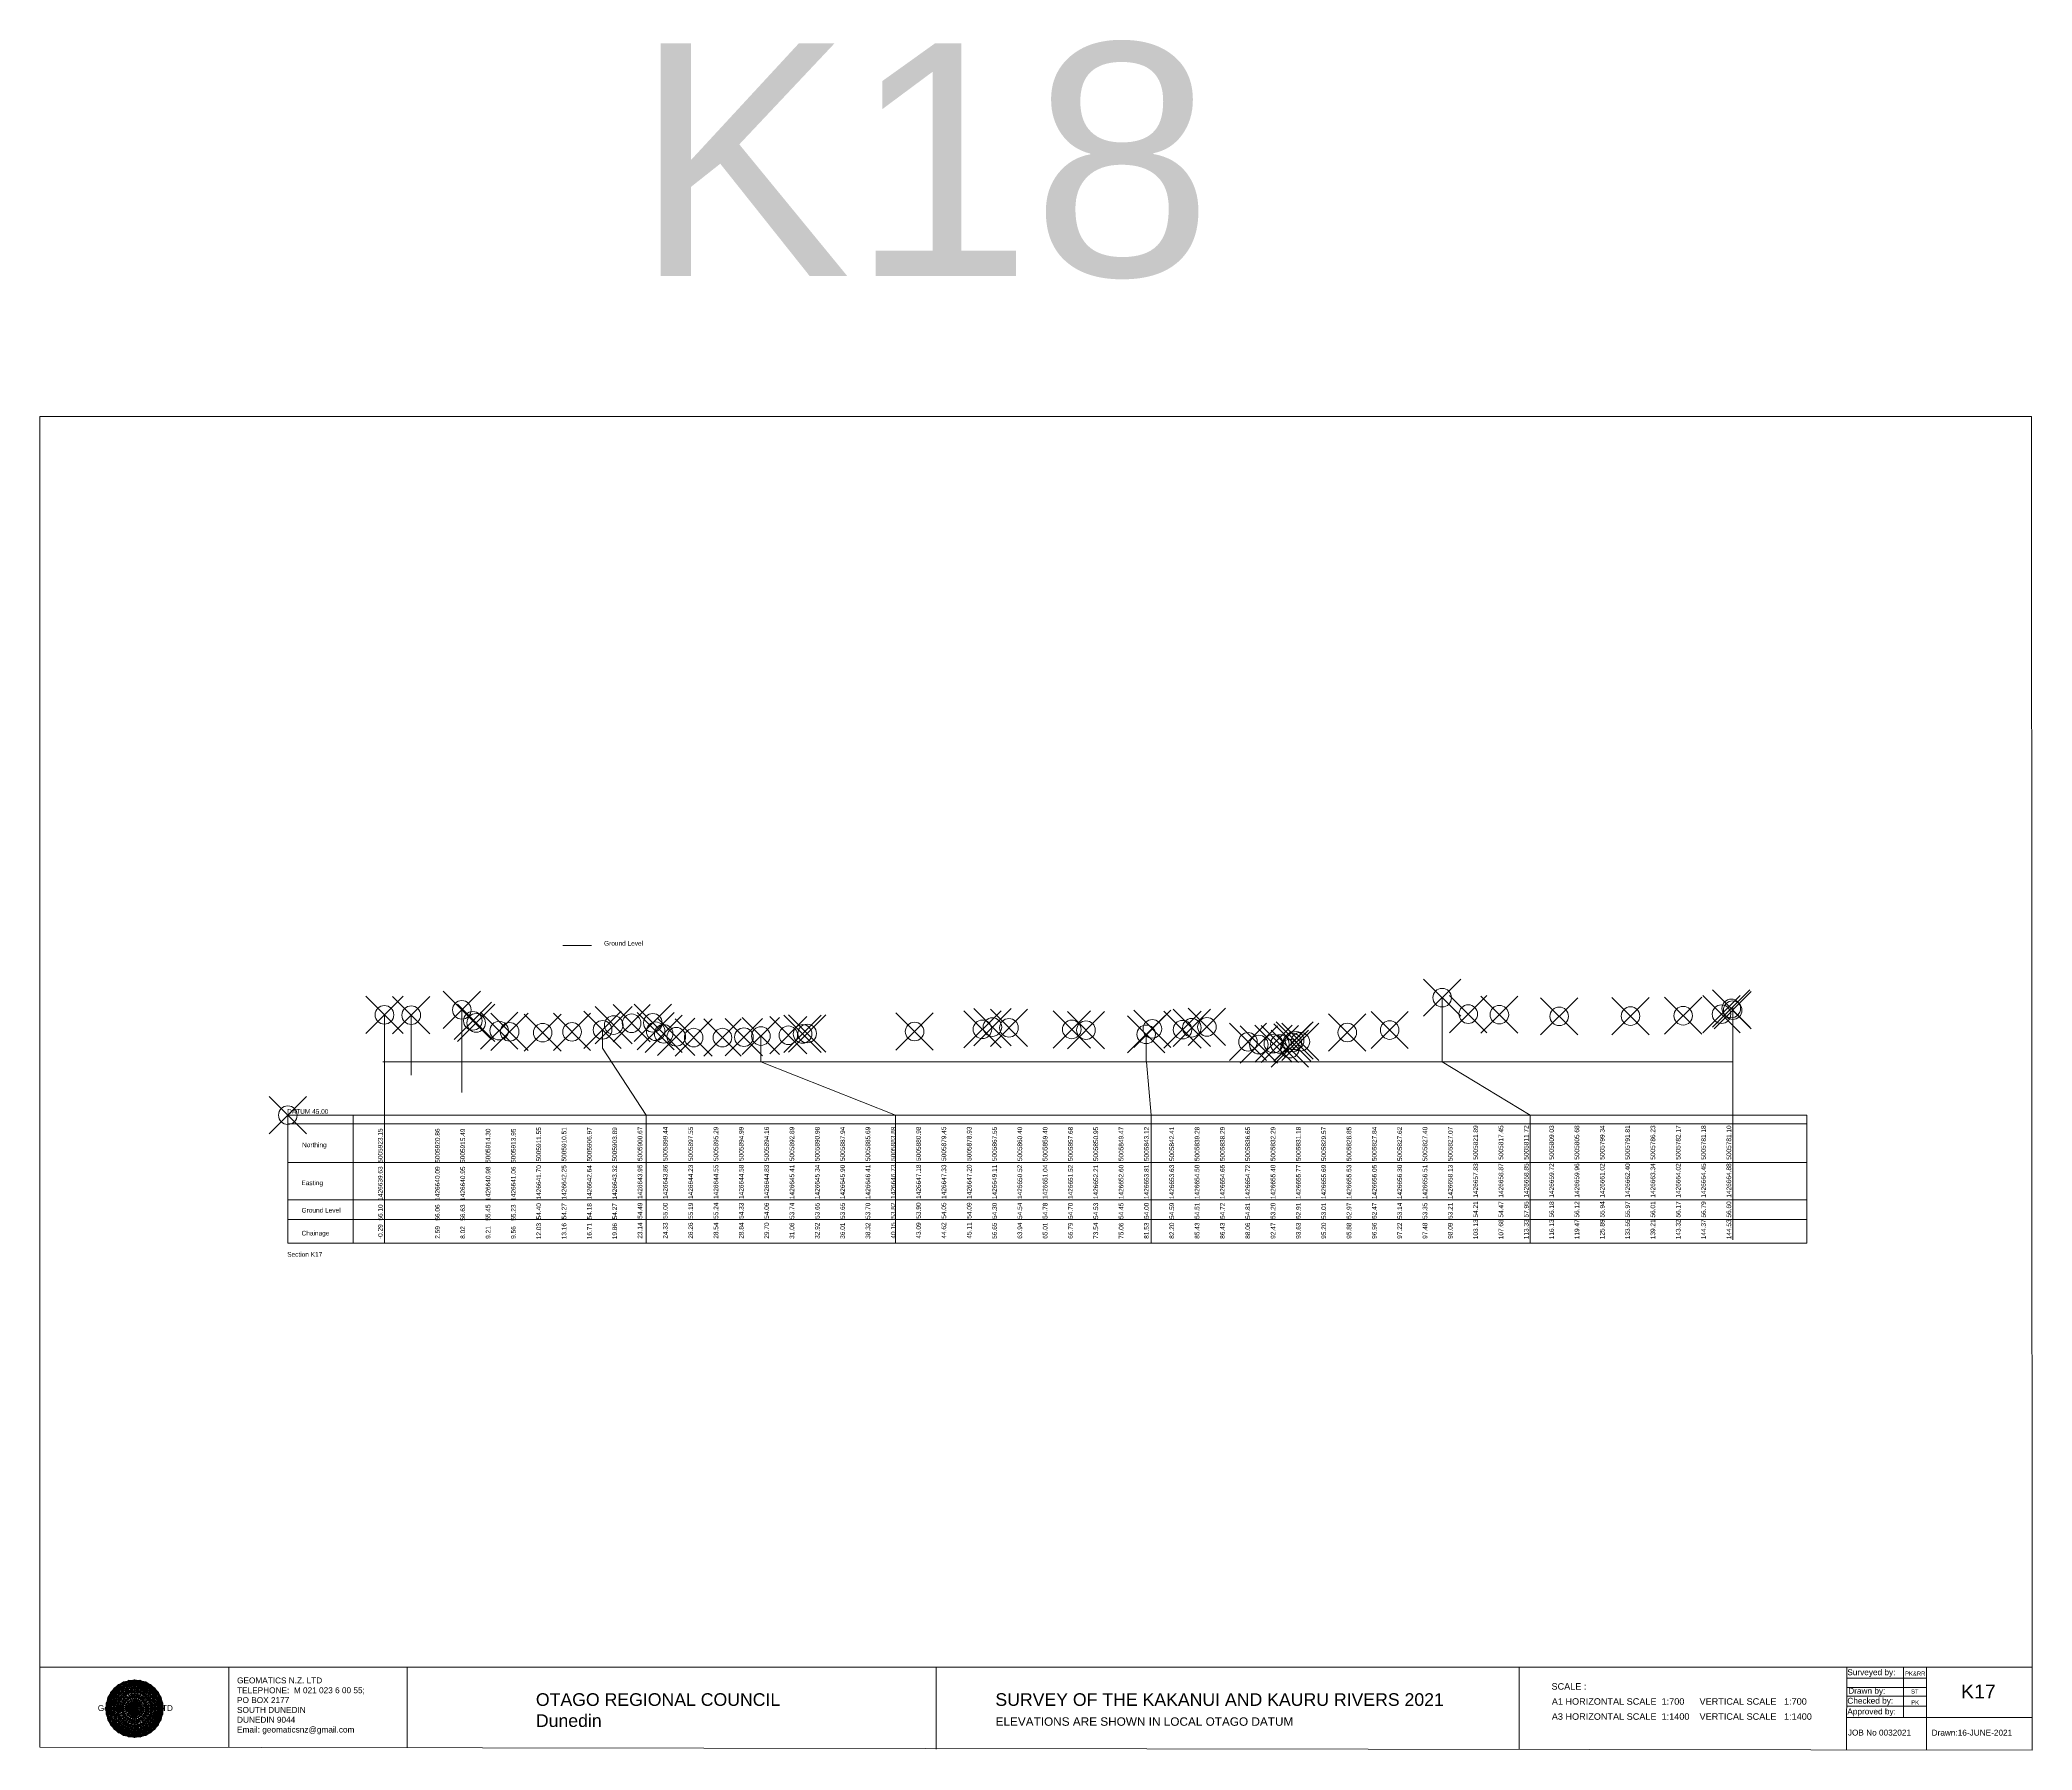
# Model space of a CAD drawing. Header units: millimetres. Extents: x -13548260 to 13046302109, y -19137686871 to 1424966580.
# Drawn here: x -784296 to -570297, y -23210 to 160512 of the extents above; entities that cross this region are included whole.
import ezdxf

# ---------------------------------------------------------------- set-up
doc = ezdxf.new("R2010")
doc.units = ezdxf.units.MM
doc.header["$PDMODE"] = 35
doc.header["$PDSIZE"] = 2000
doc.layers.get('0').update_dxf_attribs({"lineweight": 0})
doc.layers.add('geo', color=7, linetype='Continuous', lineweight=0)
doc.styles.get("Standard").update_dxf_attribs({"font": 'arial.ttf'})

# ---------------------------------------------------------------- blocks, each defined once
blk = doc.blocks.new('Geomatics_Circle_SPT')
at = {"layer": 'geo', "color": 2, "linetype": 'Continuous', "lineweight": 0}
for p, q in [((0, 25.2), (-25.2, 0)), ((-24.7, 4.9), (-4.9, 24.7)), ((-24.7, -4.9), (4.9, 24.7)), ((-9.7, 23.3), (-23.3, 9.6)), ((9.7, 23.3), (-23.3, -9.7)), ((-21, 14), (-14, 21)), ((-21, -14), (14, 21)), ((0, 0), (-17.8, 17.8)), ((-14, 21), (21, -14)), ((23.3, -9.7), (-9.7, 23.3)), ((-4.9, 24.7), (24.7, -4.9)), ((25.2, 0), (0, 25.2)), ((0, 0), (17.8, 17.8)), ((4.9, 24.7), (24.7, 4.9)), ((23.3, 9.7), (9.7, 23.3)), ((14, 21), (21, 14)), ((17.8, 18.1), (17.8, 18.1)), ((4.9, -24.7), (-24.7, 4.9)), ((-24.7, 0), (0, -24.7)), ((-23.3, 9.7), (9.7, -23.3)), ((14, -21), (-21, 14)), ((0, 0), (-17.8, -17.8)), ((21, 14), (-14, -21)), ((-9.7, -23.3), (23.3, 9.7)), ((24.7, 4.9), (-4.9, -24.7)), ((0, 0), (17.8, -17.8)), ((0, -24.8), (25.2, 0)), ((-4.9, -24.7), (-24.7, -4.9)), ((-23.3, -9.7), (-9.7, -23.3)), ((-14, -21), (-21, -14)), ((24.7, -4.9), (4.9, -24.7)), ((9.7, -23.3), (23.3, -9.7)), ((21, -14), (14, -21)), ((-17.8, -17.8), (-17.8, -17.8)), ((4.9, -24.7), (4.9, -24.7)), ((18.1, -17.8), (18.1, -17.8))]:
    blk.add_line(p, q, dxfattribs=at)
at = {"layer": 'geo', "color": 1, "linetype": 'Continuous', "lineweight": 0}
for p, q in [((-25.2, 0), (9.7, 23.3)), ((-25.2, 0), (-9.6, 23.3)), ((-4.9, 24.8), (-24.7, -4.9)), ((4.9, 24.7), (-24.7, 4.9)), ((14, 21), (-24.7, -4.9)), ((-14, 21), (-24.7, 4.9)), ((-23.3, 9.7), (0, 25.2)), ((-23.3, -9.6), (0, 25.2)), ((-23.3, -9.6), (17.8, 17.8)), ((-23.3, 9.7), (-17.8, 17.9)), ((-23.3, -9.6), (-17.8, 17.9)), ((-23.3, 9.7), (17.8, 17.8)), ((4.9, 24.8), (-21, -14)), ((-4.9, 24.7), (-21, 14)), ((14, 21), (-21, 14)), ((-14, 21), (-21, -14)), ((-17.9, 17.6), (-17.9, 17.6)), ((-17.8, 17.8), (9.7, 23.3)), ((-17.8, 17.8), (-9.6, 23.3)), ((-17.8, -17.8), (9.7, 23.3)), ((-17.8, -17.8), (-9.7, 23.3)), ((-9.7, -23.3), (-17.8, 17.8)), ((-17.8, 17.8), (9.7, -23.3)), ((-17.8, 17.8), (23.3, -9.6)), ((-17.8, 17.8), (23.3, 9.7)), ((4.9, 24.7), (-14, 21)), ((-4.9, 24.7), (-14, -20.9)), ((0, 0), (-14, 21)), ((-14, 21), (-4.9, -24.7)), ((-14, 21), (-14, 21)), ((24.7, -4.9), (-14, 21)), ((21, 14), (-14, 21)), ((-9.8, 23.1), (-9.8, 23.1)), ((-9.7, 23.3), (0, 25.2)), ((-9.7, 23.3), (0, -25.2)), ((-9.7, -23.3), (0, 25.2)), ((-9.6, 23.3), (17.8, -17.8)), ((-9.6, 23.3), (25.2, 0)), ((-9.6, 23.3), (17.8, 17.8)), ((-9.6, -23.3), (17.8, 17.9)), ((0, 0), (-4.9, 24.7)), ((-4.9, 24.7), (-4.9, 24.7)), ((21, -14), (-4.9, 24.7)), ((24.8, 4.9), (-4.9, 24.7)), ((14, 21), (-4.9, 24.7)), ((-0.2, 25.1), (-0.2, 25.1)), ((0, 25.2), (9.7, -23.3)), ((0, 25.2), (23.3, -9.7)), ((0, 25.2), (23.3, 9.7)), ((0, 25.2), (9.7, 23.3)), ((0, 0), (4.9, 24.7)), ((0, -25.2), (9.7, 23.3)), ((0, 0), (14, 21)), ((21, 14), (4.9, 24.8)), ((14, -21), (4.9, 24.7)), ((24.7, -4.9), (4.9, 24.7)), ((4.9, 24.7), (4.9, 24.7)), ((4.9, -24.7), (14, 21)), ((9.4, 23.3), (9.4, 23.3)), ((9.7, 23.3), (17.8, -17.8)), ((9.7, 23.3), (25.2, 0)), ((9.7, 23.3), (17.8, 17.9)), ((17.8, 17.8), (9.7, -23.3)), ((21, -14), (14, 21)), ((24.7, 4.9), (14, 21)), ((14, 21), (14, 21)), ((17.6, 17.9), (17.6, 17.9)), ((17.8, 17.8), (23.3, -9.7)), ((17.8, 17.8), (23.3, 9.7)), ((-25.2, 0), (23.3, 9.7)), ((-25.2, 0), (-23.3, 9.7)), ((-23.3, -9.7), (-25.2, 0)), ((-9.6, -23.3), (-25.2, 0)), ((9.7, -23.3), (-25.2, 0)), ((21, 14), (-24.7, 4.9)), ((-21, 14), (-24.7, -4.9)), ((0, 0), (-24.7, 4.9)), ((-24.7, 4.9), (-21, -14)), ((-24.7, 4.9), (-4.9, -24.7)), ((-24.7, 4.9), (14, -21)), ((-24.7, 4.9), (-24.7, 4.9)), ((0, 0), (-24.7, -4.9)), ((-17.8, -17.8), (-23.3, 9.7)), ((0, -25.2), (-23.3, 9.7)), ((-23.3, 9.7), (17.8, -17.8)), ((-23.3, 9.7), (25.2, 0)), ((-23.3, 9.4), (-23.3, 9.4)), ((-23.3, -9.7), (25.2, 0)), ((0, 0), (-21, 14)), ((-21, 14), (-14, -21)), ((-21, 14), (4.9, -24.7)), ((-21, 14), (-21, 14)), ((24.7, 4.9), (-21, 14)), ((0, 0), (-21, -14)), ((-17.8, -17.8), (23.3, 9.7)), ((-14, -21), (24.7, 4.9)), ((0, 0), (-14, -21)), ((25.2, 0), (-9.6, -23.3)), ((-4.9, -24.7), (21, 14)), ((0, 0), (-4.9, -24.7)), ((0, 0), (21, 14)), ((23.3, 9.7), (0, -25.2)), ((0, 0), (24.8, 4.9)), ((0, 0), (4.9, -24.7)), ((0, 0), (14, -21)), ((0, 0), (21, -14)), ((0, 0), (24.8, -4.9)), ((4.9, -24.7), (24.7, 4.9)), ((25.2, 0), (9.7, -23.3)), ((14, -21), (21, 14)), ((23.3, 9.7), (17.8, -17.8)), ((24.7, -4.9), (21, 14)), ((21, 14), (21, 14)), ((21, -14), (24.7, 4.9)), ((23.1, 9.8), (23.1, 9.8)), ((23.3, 9.7), (25.2, 0)), ((25.2, 0), (23.3, -9.6)), ((24.7, 4.9), (24.7, 4.9)), ((25.1, 0.2), (25.1, 0.2)), ((-25.2, 0), (23.3, -9.7)), ((-25.1, -0.2), (-25.1, -0.2)), ((-24.7, -4.9), (-24.7, -4.9)), ((-24.7, -4.9), (-14, -21)), ((-24.7, -4.9), (4.9, -24.7)), ((-24.7, -4.9), (21, -14)), ((-17.8, -17.8), (-23.3, -9.7)), ((0, -25.2), (-23.3, -9.6)), ((17.8, -17.8), (-23.3, -9.6)), ((-23.1, -9.8), (-23.1, -9.8)), ((-21, -14), (24.7, -4.9)), ((-21, -14), (-21, -14)), ((-21, -14), (-4.9, -24.7)), ((-21, -14), (14, -21)), ((23.3, -9.7), (-17.8, -17.8)), ((-14, -21), (21, -14)), ((-4.9, -24.7), (24.7, -4.9)), ((23.3, -9.6), (0, -25.2)), ((4.9, -24.7), (21, -14)), ((14, -21), (24.7, -4.9)), ((23.3, -9.6), (17.8, -17.8)), ((21, -14), (21, -14)), ((23.3, -9.4), (23.3, -9.4)), ((24.7, -4.9), (24.7, -4.9)), ((-9.6, -23.3), (-17.8, -17.8)), ((9.7, -23.3), (-17.8, -17.8)), ((-17.6, -17.9), (-17.6, -17.9)), ((-14, -21), (-14, -21)), ((-14, -21), (4.9, -24.7)), ((17.8, -17.8), (-9.7, -23.3)), ((0, -25.2), (-9.7, -23.3)), ((-9.4, -23.3), (-9.4, -23.3)), ((-4.9, -24.7), (14, -21)), ((-4.9, -24.7), (-4.9, -24.7)), ((9.7, -23.3), (0, -25.2)), ((0.2, -25.1), (0.2, -25.1)), ((4.9, -24.7), (4.9, -24.7)), ((17.8, -17.8), (9.7, -23.3)), ((9.8, -23.1), (9.8, -23.1)), ((14, -21), (14, -21)), ((17.9, -17.6), (17.9, -17.6))]:
    blk.add_line(p, q, dxfattribs=at)
at = {"layer": 'geo', "color": 114, "linetype": 'Continuous', "lineweight": 0}
for p, q in [((17.9, 17.8), (-25.2, 0)), ((-24.7, 4.9), (14, 21)), ((9.7, 23.3), (-23.3, 9.7)), ((-20.9, 14), (4.9, 24.7)), ((0, 25.2), (-17.8, 17.8)), ((-17.8, 17.8), (0, -25.2)), ((-14, 21), (-4.9, 24.7)), ((4.9, -24.7), (-14, 21)), ((0, 0), (-9.7, 23.3)), ((-4.9, 24.7), (14, -21)), ((17.8, -17.8), (0, 25.2)), ((0, 0), (9.7, 23.3)), ((4.9, 24.7), (21, -14)), ((23.3, -9.7), (9.7, 23.3)), ((14, 21), (24.7, -4.9)), ((25.2, 0), (17.8, 17.8)), ((-24.7, -4.9), (21, 14)), ((-14, -21), (-24.7, 4.9)), ((0, 0), (-23.3, 9.7)), ((-23.3, 9.7), (-9.7, -23.3)), ((0, 0), (-23.3, -9.7)), ((-4.9, -24.7), (-21, 14)), ((24.8, 4.9), (-20.9, -14)), ((0, 0), (-9.7, -23.3)), ((0, 0), (23.3, 9.7)), ((0, 0), (9.7, -23.3)), ((0, 0), (23.3, -9.7)), ((21, 14), (24.7, 4.9)), ((-25.2, 0), (-17.8, -17.8)), ((-21, -14), (-24.7, -4.9)), ((-17.8, -17.8), (25.2, 0)), ((24.8, -4.9), (-14, -21)), ((-9.6, -23.3), (23.3, -9.7)), ((21, -14), (-4.9, -24.8)), ((0, -25.2), (17.9, -17.8)), ((14, -21), (4.9, -24.8))]:
    blk.add_line(p, q, dxfattribs=at)
at = {"layer": 'geo', "color": 250, "linetype": 'Continuous', "lineweight": 0}
for p, q in [((-17.8, 17.8), (17.8, 17.8)), ((-17.8, -17.8), (-17.8, 17.8)), ((-14, 21), (-14, 21)), ((14, 21), (-14, 21)), ((-14, 20.9), (-14, -21)), ((-9.7, 23.3), (9.7, 23.3)), ((-9.7, -23.3), (-9.7, 23.3)), ((-4.9, 24.7), (4.9, 24.7)), ((-4.9, 24.7), (-4.9, -24.7)), ((0, 0), (0, 25.2)), ((4.9, 24.7), (4.9, -24.7)), ((9.7, -23.3), (9.7, 23.3)), ((14, 21), (14, -21)), ((17.8, -17.8), (17.8, 17.8)), ((0, 0), (-25.2, 0)), ((24.7, 4.9), (-24.7, 4.9)), ((-24.7, 4.9), (-24.7, -4.9)), ((-23.3, 9.7), (23.3, 9.7)), ((-23.3, 9.7), (-23.3, 9.7)), ((-23.3, -9.7), (-23.3, 9.7)), ((21, 14), (-21, 14)), ((-21, 14), (-21, -14)), ((0, 0), (0, -25.2)), ((0, 0), (25.2, 0)), ((21, 14), (21, 14)), ((21, -14), (21, 14)), ((23.3, 9.7), (23.3, -9.7)), ((24.7, 4.9), (24.7, 4.9)), ((24.7, -4.9), (24.7, 4.9)), ((-24.7, -4.9), (24.7, -4.9)), ((23.3, -9.7), (-23.3, -9.7)), ((-21, -14), (21, -14)), ((17.8, -17.8), (-17.8, -17.8)), ((-14, -21), (14, -21)), ((9.7, -23.3), (-9.7, -23.3)), ((-4.9, -24.7), (4.9, -24.7))]:
    blk.add_line(p, q, dxfattribs=at)
blk = doc.blocks.new('GeomaticsNZ TITLE BLOCK')
at = {"color": 7, "linetype": 'Continuous', "lineweight": 0}
for p, q in [((0, 94.9), (0, 1579.2)), ((0, 1579.2), (2363.4, 1579.2)), ((2363.4, 1579.2), (2364, 94.9)), ((2364, 94.9), (0, 94.9)), ((0, 94.9), (0, 0)), ((15.9, 94.9), (2364, 94.9)), ((224.3, 95.2), (224.3, -0.3)), ((2364, 94.9), (382.6, 94.9)), ((435.8, 95.2), (435.8, -0.7)), ((1063.4, 94.9), (1063.4, -2.4)), ((1755.4, 94.9), (1755.4, -2.6)), ((2143.9, 94.9), (2143.7, -3)), ((2211.5, 94.9), (2211.5, 36.1)), ((2238.6, 94.8), (2238.6, -3.2)), ((2364, -3.5), (2364, 94.9)), ((2143.9, 81.9), (2238.6, 81.7)), ((2143.9, 71), (2238.6, 71)), ((2143.6, 60.4), (2238.6, 60.4)), ((2143.8, 48.6), (2238.6, 48.6)), ((2143.8, 35.4), (2364, 35.3)), ((0, 0), (2364, -3.5))]:
    blk.add_line(p, q, dxfattribs=at)
at = {"color": 7, "linetype": 'Continuous', "lineweight": 0, "xscale": 1.36, "yscale": 1.36, "zscale": 1.36}
blk.add_blockref('Geomatics_Circle_SPT', (112.4, 45.7), dxfattribs=at)
at = {"color": 7, "linetype": 'Continuous', "lineweight": 0}
for s, p in [('PK&RR', (2213.2, 84.8)), ('ST', (2220.3, 63.6)), ('PK', (2220.4, 50.6))]:
    blk.add_text(s, height=5, dxfattribs=at).set_placement(p)
at = {"color": 7, "linetype": 'Continuous', "lineweight": 0, "attachment_point": 1}
for s, width, heights, insert, char_height in [('{\\C256;GEOMATICS N.Z. LTD                   \\PTELEPHONE:  M 021 023 6 00 55;\\PPO BOX 2177\\PSOUTH DUNEDIN\\PDUNEDIN 9044\\PEmail: geomaticsnz@gmail.com}', 3535.727, [94.7], (234, 82.7), 7), ('{\\C256;Surveyed by:}', 3535.727, [0], (2144.7, 92.4), 7), ('{\\C256;Geomatics N.Z. LTD                   }', 125.079, [15.8], (68.8, 49.9), 7), ('{\\C256;OTAGO REGIONAL COUNCIL\\PDunedin}', 3535.727, [0], (588.6, 64), 15), ('{\\C256;SURVEY OF THE KAKANUI AND KAURU RIVERS 2021}', 3535.727, [0], (1133.8, 64), 15), ('{\\C256;Checked by:}', 3535.727, [0], (2144.7, 58.6), 7), ('{\\C256;Drawn by:}', 3535.727, [0], (2145.8, 70.4), 7), ('{\\C256;ELEVATIONS ARE SHOWN IN LOCAL OTAGO DATUM}', 3535.727, [0], (1134.1, 35.4), 10), ('{\\C256;Approved by:}', 3535.727, [0], (2144.7, 45.9), 7), ('{\\C256;JOB No 0032021}', 3535.727, [0], (2145.3, 20.8), 7), ('{\\C256;Drawn:16-JUNE-2021}', 3535.727, [0], (2244.7, 20.7), 7)]:
    blk.add_mtext_dynamic_manual_height_columns(s, width=width, gutter_width=159, heights=heights, dxfattribs=dict(at, insert=insert, char_height=char_height))

msp = doc.modelspace()

# ---------------------------------------------------------------- linework, layer by layer
at = {"color": 1, "linetype": 'Continuous', "lineweight": 0}
msp.add_line((-728123.079, 63229.79), (-725050.906, 63229.79), dxfattribs=at)
for p, q in [((-747282.552, 55781.232), (-747282.552, 31248.305)), ((-602465.333, 56646.098), (-602465.333, 31619.171)), ((-594491.944, 45000), (-594491.944, 31248.305))]:
    msp.add_line(p, q)
at = {"color": 3}
for p, q in [((-744405.164, 55741.232), (-744405.164, 49289.302)), ((-738967.086, 56311.232), (-738967.086, 47441.6))]:
    msp.add_line(p, q, dxfattribs=at)
at = {"linetype": 'Continuous', "lineweight": 0}
msp.add_line((-747461.506, 50743.884), (-602465.333, 50743.884), dxfattribs=at)
at = {"color": 7}
msp.add_line((-757655.392, 45000), (-594491.944, 45000), dxfattribs=at)
msp.add_line((-757655.392, 45000), (-594491.944, 45000), dxfattribs=at)
msp.add_line((-757655.392, 45000), (-594491.944, 45000), dxfattribs=at)
at = {"color": 7, "linetype": 'Continuous', "lineweight": 0}
for p, q in [((-757655.392, 45000), (-757655.392, 31248.305)), ((-757655.392, 45000), (-594491.944, 45000)), ((-750642.242, 45000), (-750642.242, 31248.305)), ((-757655.392, 44076.552), (-594491.944, 44076.552)), ((-757655.392, 39934.137), (-594491.944, 39934.137)), ((-757655.392, 35892.425), (-594491.944, 35892.425)), ((-757655.392, 33783.623), (-594491.944, 33783.623)), ((-757655.392, 31248.305), (-594491.944, 31248.305)), ((-754474.228, 29878.784), (-754474.228, 29878.784))]:
    msp.add_line(p, q, dxfattribs=at)
at = {"color": 30, "true_color": 0xf26722}
for points in [[(-633665.824, 57624.232), (-633665.824, 50743.884), (-624208.694, 45000), (-624208.694, 31248.305)], [(-723852.371, 54171.232), (-723852.371, 52181.351), (-719160.382, 45000), (-719160.382, 31248.305)], [(-706845.437, 53502.232), (-706845.437, 50743.884), (-692373.738, 45000), (-692373.738, 31248.305)], [(-665465.365, 53683.232), (-665465.365, 50743.884), (-665465.365, 50743.884)], [(-665422.86, 50743.884), (-664915.509, 45000), (-664915.509, 31248.305)]]:
    msp.add_lwpolyline(points, dxfattribs=at)
at = {"color": 40, "true_color": 0xf8d731}
for p in [(-747282.552, 55781.232), (-738967.086, 56311.232), (-630866.909, 55855.232), (-627525.112, 55795.232), (-603667.13, 55845.232), (-602618.353, 56465.232), (-602465.333, 56275.232), (-744405.164, 55741.232), (-737785.081, 55131.232), (-737427.414, 54911.232), (-734958.045, 54081.232), (-733836.826, 53951.232), (-730285.028, 53861.232), (-727133.235, 53951.232), (-722657.375, 54681.232), (-720731.965, 54872.232), (-718450.463, 54922.232), (-718149.696, 54012.232), (-717289.291, 53742.232), (-702368.448, 53732.232), (-701877.656, 53772.232), (-690338.483, 53983.232), (-683053.387, 54223.232), (-681979.077, 54463.232), (-680201.581, 54383.232), (-673453.69, 54213.232), (-671928.858, 54133.232), (-664796.566, 54273.232), (-661563.899, 54184.232), (-660562.87, 54394.232), (-658935.142, 54484.232), (-643862.011, 53884.232), (-639309.472, 54144.232), (-621097.172, 55615.232), (-613442.227, 55645.232), (-607783.642, 55685.232), (-715936.578, 53422.232), (-714068.918, 53332.232), (-710977.94, 53332.232), (-708673.659, 53382.232), (-703901.499, 53582.232), (-654522.993, 52874.232), (-653366.183, 52584.232), (-651793.024, 52684.232), (-651109.628, 52644.232), (-650027.135, 52144.232), (-649767.975, 52814.232), (-649515.26, 53024.232), (-648898.896, 52885.232)]:
    msp.add_point(p, dxfattribs=at)
at = {"color": 30, "true_color": 0xf26722}
for p in [(-633665.824, 57624.232), (-723852.371, 54171.232), (-665465.365, 53683.232), (-706845.437, 53502.232)]:
    msp.add_point(p, dxfattribs=at)
at = {"color": 7, "linetype": 'Continuous', "lineweight": 0}
msp.add_point((-757655.392, 45000), dxfattribs=at)

# ---------------------------------------------------------------- block references
at = {"color": 7, "linetype": 'Continuous', "lineweight": 0, "xscale": 90.52460151977424, "yscale": 90.52460151977424, "zscale": 90.52460151977424}
msp.add_blockref('GeomaticsNZ TITLE BLOCK', (-784295.996, -22888.858), dxfattribs=at)

# ---------------------------------------------------------------- texts
at = {"color": 7, "linetype": 'Continuous', "lineweight": 0}
for s, height, p in [('Ground Level', 500, (-723692.133, 63207.586)), ('DATUM 45.00', 500, (-757726.138, 45146.766)), ('Northing', 500, (-756129.133, 41560.657)), ('Easting', 500, (-756201.937, 37481.59)), ('Ground Level', 500, (-756183.861, 34533.521)), ('Chainage', 500, (-756181.473, 32077.102)), ('Section K17', 500, (-757726.15, 29797.682)), ('SCALE :  ', 700, (-621923.699, -16713.141)), ('K17', 1500, (-577937.67, -17657.439)), ('A1 HORIZONTAL SCALE  1:700      VERTICAL SCALE   1:700 ', 700, (-621891.298, -18330.82)), ('A3 HORIZONTAL SCALE  1:1400    VERTICAL SCALE   1:1400 ', 700, (-621891.298, -19948.499))]:
    msp.add_text(s, height=height, dxfattribs=at).set_placement(p)
for s, p in [('-0.29  56.10  1426639.63  5005923.15', (-747475.923, 31691.989)), ('2.59   56.06  1426640.09  5005920.86', (-741340.939, 31725.943)), ('8.02   56.63  1426640.95  5005915.49', (-738621.327, 31718.099)), ('9.21   55.45  1426640.98  5005914.30', (-735901.373, 31717.417)), ('9.56   55.23  1426641.06  5005913.95', (-733181.42, 31717.417)), ('12.03  54.40  1426641.70  5005911.55', (-730461.466, 31670.35)), ('13.16  54.27  1426642.25  5005910.51', (-727741.512, 31670.35)), ('16.71  54.18  1426642.64  5005906.97', (-725021.559, 31670.35)), ('19.86  54.27  1426643.32  5005903.89', (-722301.946, 31670.35)), ('24.33  55.00  1426643.86  5005899.44', (-716862.039, 31725.943)), ('26.26  55.19  1426644.23  5005897.55', (-714142.085, 31725.943)), ('28.54  55.24  1426644.55  5005895.29', (-711422.132, 31725.943)), ('28.84  54.33  1426644.58  5005894.99', (-708702.519, 31725.943)), ('29.70  54.06  1426644.83  5005894.16', (-705982.566, 31725.943)), ('31.06  53.74  1426645.41  5005892.89', (-703262.612, 31717.076)), ('32.92  53.65  1426645.34  5005890.98', (-700542.658, 31717.076)), ('36.01  53.65  1426645.90  5005887.94', (-697822.705, 31717.076)), ('38.32  53.70  1426646.41  5005885.69', (-695102.751, 31717.076)), ('40.15  53.82  1426646.73  5005883.89', (-692382.798, 31737.54)), ('43.09  53.90  1426647.18  5005880.98', (-689662.844, 31737.54)), ('44.62  54.05  1426647.33  5005879.45', (-686942.89, 31737.54)), ('45.11  54.09  1426647.20  5005878.93', (-684222.937, 31737.54)), ('56.65  54.30  1426649.11  5005867.55', (-681502.983, 31717.417)), ('63.94  54.54  1426650.52  5005860.40', (-678783.029, 31720.145)), ('65.01  54.78  1426651.04  5005859.40', (-676063.076, 31720.145)), ('66.79  54.70  1426651.52  5005857.68', (-673343.463, 31720.145)), ('73.54  54.53  1426652.21  5005850.95', (-670623.851, 31713.324)), ('75.06  54.45  1426652.60  5005849.47', (-667903.897, 31713.324)), ('81.53  54.00  1426653.81  5005843.12', (-665184.285, 31718.099)), ('82.20  54.59  1426653.63  5005842.41', (-662464.331, 31718.099)), ('85.43  54.51  1426654.50  5005839.28', (-659744.377, 31718.099)), ('86.43  54.72  1426654.65  5005838.29', (-657024.424, 31718.099)), ('88.06  54.81  1426654.72  5005836.65', (-654304.47, 31718.099)), ('92.47  53.20  1426655.40  5005832.29', (-651584.516, 31717.417)), ('93.63  52.91  1426655.77  5005831.18', (-648864.563, 31717.417)), ('95.20  53.01  1426655.69  5005829.57', (-646144.609, 31717.417)), ('95.88  52.97  1426655.53  5005828.85', (-643424.656, 31717.417)), ('96.96  52.47  1426656.05  5005827.84', (-640704.702, 31717.417)), ('97.22  53.14  1426656.30  5005827.62', (-637985.089, 31717.417)), ('97.48  53.35  1426656.51  5005827.40', (-635265.136, 31717.417)), ('98.09  53.21  1426658.13  5005827.07', (-632545.182, 31717.417)), ('103.13 54.21  1426657.83  5005821.89', (-629825.229, 31670.35)), ('107.68 54.47  1426658.87  5005817.45', (-627105.275, 31670.35)), ('113.33 57.95  1426658.85  5005811.72', (-624385.662, 31670.35)), ('116.13 56.18  1426659.72  5005809.03', (-621665.709, 31670.35)), ('119.47 56.12  1426659.96  5005805.68', (-618945.755, 31670.35)), ('125.89 55.94  1426661.02  5005799.34', (-616226.143, 31670.35)), ('133.55 55.97  1426662.40  5005791.81', (-613506.189, 31670.35)), ('139.21 56.01  1426663.34  5005786.23', (-610786.235, 31670.35)), ('143.32 56.17  1426664.02  5005782.17', (-608066.282, 31670.35)), ('144.37 56.79  1426664.45  5005781.18', (-605346.328, 31670.35)), ('144.53 56.60  1426664.88  5005781.10', (-602626.375, 31670.35))]:
    msp.add_text(s, height=500, rotation=90).set_placement(p)
at = {"color": 30, "true_color": 0xf26722}
msp.add_text('23.14  54.49  1426643.95  5005900.67', height=500, rotation=90, dxfattribs=at).set_placement((-719581.993, 31725.943))
at = {"insert": (-720467.293, 160139.013), "char_height": 25000, "attachment_point": 1}
msp.add_mtext_dynamic_manual_height_columns('K18', width=97508.68034, gutter_width=25000, heights=[0], dxfattribs=at)

doc.saveas('drawing.dxf')
